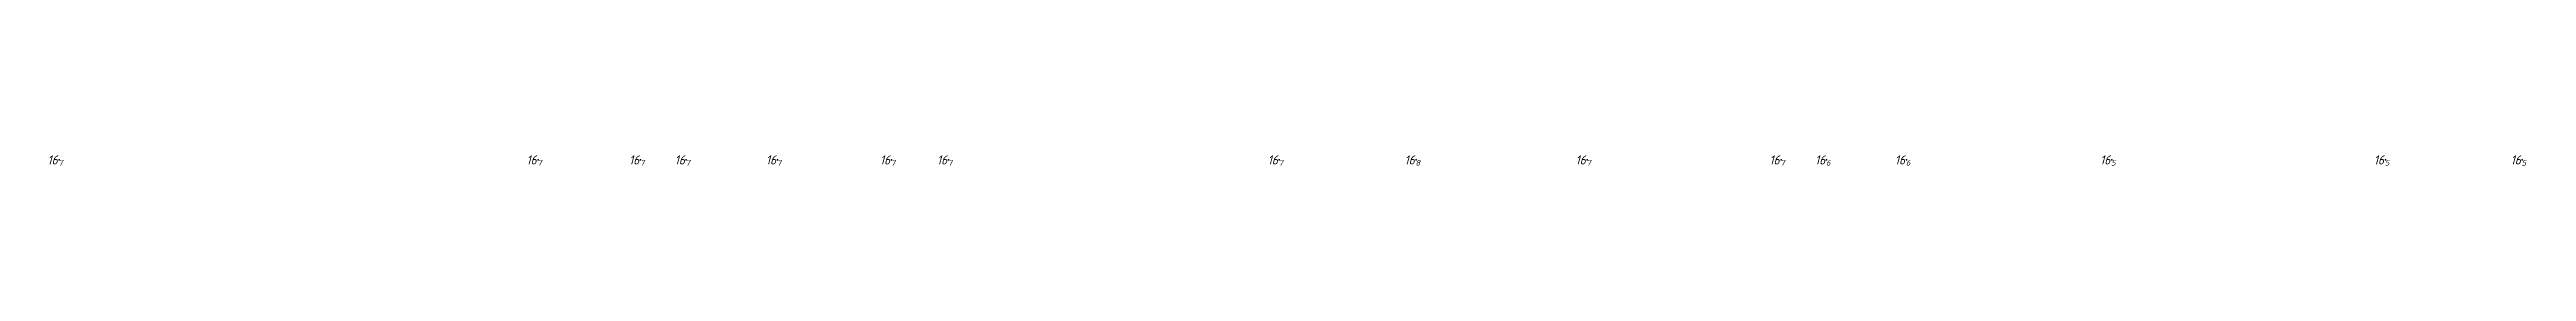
# Model space of a CAD drawing. Header units: metres. Extents: x 555406 to 556003, y 5031197 to 5031451.
# Drawn here: x 555478.2 to 555695.4, y 5031271.5 to 5031272.4 of the extents above; entities that cross this region are included whole.
import ezdxf
from ezdxf.enums import TextEntityAlignment as Align

# ---------------------------------------------------------------- set-up
doc = ezdxf.new("R2010")
doc.units = ezdxf.units.M
doc.layers.add('DEPTHS_TEXT', color=7, linetype='Continuous')
doc.layers.add('POINTS', color=8, linetype='Continuous')
doc.styles.add('ISO', font='iso')

msp = doc.modelspace()

# ---------------------------------------------------------------- texts
at = {"layer": 'DEPTHS_TEXT', "linetype": 'Continuous', "style": 'ISO', "oblique": 15}
for p in [(555478.87, 5031272), (555520.87, 5031272), (555529.87, 5031272), (555533.87, 5031272), (555541.87, 5031272), (555551.87, 5031272), (555556.87, 5031272), (555585.87, 5031272), (555597.87, 5031272), (555612.87, 5031272), (555629.87, 5031272), (555633.87, 5031272), (555640.87, 5031272), (555658.87, 5031272), (555682.87, 5031272), (555694.87, 5031272)]:
    msp.add_text('16', height=0.8, dxfattribs=at).set_placement(p, align=Align.MIDDLE_RIGHT)
for s, p in [('7', (555478.95, 5031272)), ('7', (555520.95, 5031272)), ('7', (555529.95, 5031272)), ('7', (555533.95, 5031272)), ('7', (555541.95, 5031272)), ('7', (555551.95, 5031272)), ('7', (555556.95, 5031272)), ('7', (555585.95, 5031272)), ('8', (555597.95, 5031272)), ('7', (555612.95, 5031272)), ('7', (555629.95, 5031272)), ('6', (555633.95, 5031272)), ('6', (555640.95, 5031272)), ('5', (555658.95, 5031272)), ('5', (555682.95, 5031272)), ('5', (555694.95, 5031272))]:
    msp.add_text(s, height=0.5, dxfattribs=at).set_placement(p, align=Align.TOP_LEFT)

# ---------------------------------------------------------------- linework, layer by layer
at = {"layer": 'POINTS', "linetype": 'Continuous'}
for p in [(555479, 5031272, 16.7), (555521, 5031272, 16.7), (555530, 5031272, 16.7), (555534, 5031272, 16.7), (555542, 5031272, 16.7), (555552, 5031272, 16.7), (555557, 5031272, 16.7), (555586, 5031272, 16.7), (555598, 5031272, 16.8), (555613, 5031272, 16.7), (555630, 5031272, 16.7), (555634, 5031272, 16.6), (555641, 5031272, 16.6), (555659, 5031272, 16.5), (555683, 5031272, 16.5), (555695, 5031272, 16.5)]:
    msp.add_point(p, dxfattribs=at)

msp.set_redraw_order([(e.dxf.handle, doc.entitydb.next_handle()) for e in msp.query("TEXT MTEXT ATTDEF DIMENSION ARC_DIMENSION")])  # texts and dimensions are drawn at this point

doc.saveas('drawing.dxf')
